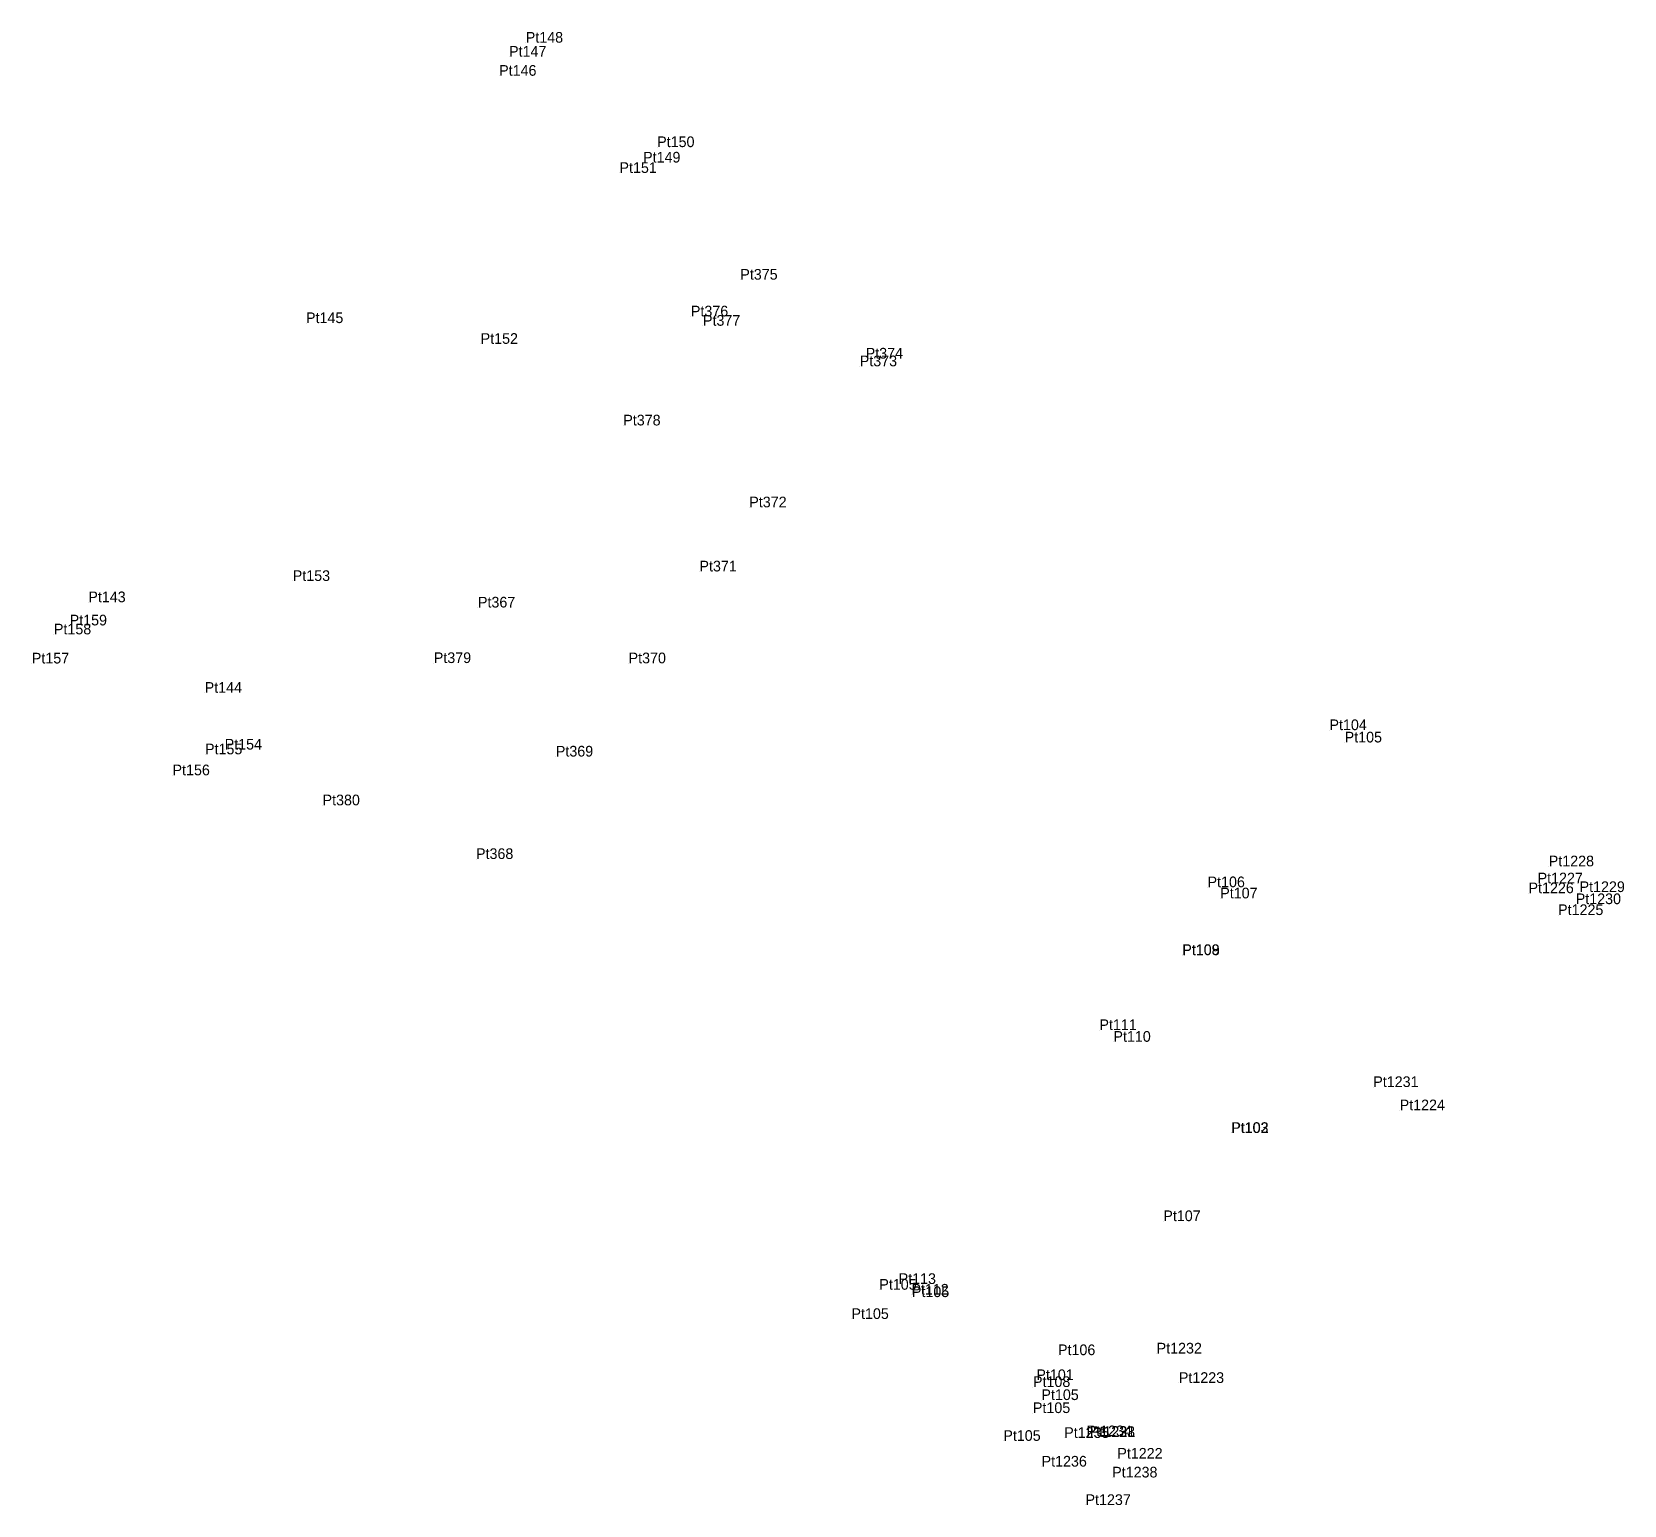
# Model space of a CAD drawing. Extents: x 0 to 667379, y 0 to 1854856.
# Drawn here: x 550234.5 to 550502.8, y 1841403 to 1841651.3 of the extents above; entities that cross this region are included whole.
import ezdxf

# ---------------------------------------------------------------- set-up
doc = ezdxf.new("R2010")
doc.units = 0
doc.layers.add('Level 12', color=7, linetype='Continuous')
doc.layers.add('Level 7', color=7, linetype='Continuous')

msp = doc.modelspace()

# ---------------------------------------------------------------- texts
at = {"layer": 'Level 12'}
for s, p in [('Pt147', (550314.902, 1841647.107)), ('Pt148', (550317.716, 1841649.464)), ('Pt146', (550313.227, 1841643.892)), ('Pt150', (550339.861, 1841631.867)), ('Pt149', (550337.491, 1841629.268)), ('Pt151', (550333.51, 1841627.507)), ('Pt375', (550353.874, 1841609.523)), ('Pt145', (550280.675, 1841602.207)), ('Pt376', (550345.545, 1841603.334)), ('Pt377', (550347.58, 1841601.756)), ('Pt152', (550310.11, 1841598.709)), ('Pt374', (550375.004, 1841596.231)), ('Pt373', (550374.01, 1841594.931)), ('Pt378', (550334.149, 1841584.957)), ('Pt372', (550355.386, 1841571.156)), ('Pt153', (550278.444, 1841558.745)), ('Pt371', (550346.989, 1841560.355)), ('Pt143', (550243.989, 1841555.167)), ('Pt367', (550309.654, 1841554.274)), ('Pt159', (550240.842, 1841551.256)), ('Pt158', (550238.181, 1841549.747)), ('Pt379', (550302.213, 1841544.917)), ('Pt370', (550335.046, 1841544.871)), ('Pt157', (550234.466, 1841544.842)), ('Pt144', (550263.599, 1841539.902)), ('Pt104', (550453.175, 1841533.61)), ('Pt105', (550455.736, 1841531.533)), ('Pt155', (550263.655, 1841529.533)), ('Pt154', (550266.964, 1841530.329)), ('Pt369', (550322.785, 1841529.159)), ('Pt156', (550258.178, 1841525.997)), ('Pt380', (550283.465, 1841520.938)), ('Pt368', (550309.331, 1841511.89)), ('Pt1228', (550490.133, 1841510.654)), ('Pt1227', (550488.254, 1841507.784)), ('Pt106', (550432.624, 1841507.133)), ('Pt107', (550434.762, 1841505.256)), ('Pt1226', (550486.725, 1841506.123)), ('Pt1229', (550495.325, 1841506.321)), ('Pt1225', (550491.707, 1841502.446)), ('Pt1230', (550494.682, 1841504.285)), ('Pt109', (550428.363, 1841495.713)), ('Pt108', (550428.375, 1841495.681)), ('Pt111', (550414.403, 1841483.068)), ('Pt110', (550416.763, 1841481.09)), ('Pt1231', (550460.555, 1841473.461)), ('Pt1224', (550465.005, 1841469.54)), ('Pt103', (550436.59, 1841465.72)), ('Pt102', (550436.636, 1841465.723)), ('Pt107', (550425.175, 1841450.859)), ('Pt113', (550380.559, 1841440.27)), ('Pt105', (550377.304, 1841439.302)), ('Pt112', (550382.704, 1841438.475)), ('Pt105', (550382.798, 1841438.063)), ('Pt105', (550372.611, 1841434.37)), ('Pt106', (550407.42, 1841428.276)), ('Pt1232', (550424.044, 1841428.552)), ('Pt101', (550403.775, 1841424.072)), ('Pt108', (550403.204, 1841422.907)), ('Pt1223', (550427.788, 1841423.594)), ('Pt105', (550404.625, 1841420.709)), ('Pt105', (550403.187, 1841418.518)), ('Pt105', (550398.205, 1841413.826)), ('Pt1235', (550408.468, 1841414.328)), ('Pt1234', (550412.245, 1841414.611)), ('Pt1233', (550412.772, 1841414.488)), ('Pt1221', (550412.801, 1841414.504)), ('Pt1222', (550417.416, 1841410.831)), ('Pt1236', (550404.653, 1841409.494)), ('Pt1238', (550416.552, 1841407.657)), ('Pt1237', (550412.058, 1841403.021))]:
    msp.add_text(s, height=1.8, dxfattribs=at).set_placement(p)

# ---------------------------------------------------------------- linework, layer by layer
at = {"layer": 'Level 7'}
for p, q in [((550317.716, 1841649.464), (550317.716, 1841649.464)), ((550314.902, 1841647.107), (550314.902, 1841647.107)), ((550313.227, 1841643.892), (550313.227, 1841643.892)), ((550339.861, 1841631.867), (550339.861, 1841631.867)), ((550333.51, 1841627.507), (550333.51, 1841627.507)), ((550337.491, 1841629.268), (550337.491, 1841629.268)), ((550353.874, 1841609.523), (550353.874, 1841609.523)), ((550345.545, 1841603.334), (550345.545, 1841603.334)), ((550280.675, 1841602.207), (550280.675, 1841602.207)), ((550347.58, 1841601.756), (550347.58, 1841601.756)), ((550310.11, 1841598.709), (550310.11, 1841598.709)), ((550375.004, 1841596.231), (550375.004, 1841596.231)), ((550374.01, 1841594.931), (550374.01, 1841594.931)), ((550334.149, 1841584.957), (550334.149, 1841584.957)), ((550355.386, 1841571.156), (550355.386, 1841571.156)), ((550346.989, 1841560.355), (550346.989, 1841560.355)), ((550278.444, 1841558.745), (550278.444, 1841558.745)), ((550243.989, 1841555.167), (550243.989, 1841555.167)), ((550309.654, 1841554.274), (550309.654, 1841554.274)), ((550238.181, 1841549.747), (550238.181, 1841549.747)), ((550240.842, 1841551.256), (550240.842, 1841551.256)), ((550234.466, 1841544.842), (550234.466, 1841544.842)), ((550302.213, 1841544.917), (550302.213, 1841544.917)), ((550335.046, 1841544.871), (550335.046, 1841544.871)), ((550263.599, 1841539.902), (550263.599, 1841539.902)), ((550453.175, 1841533.61), (550453.175, 1841533.61)), ((550455.736, 1841531.533), (550455.736, 1841531.533)), ((550263.655, 1841529.533), (550263.655, 1841529.533)), ((550266.964, 1841530.329), (550266.964, 1841530.329)), ((550322.785, 1841529.159), (550322.785, 1841529.159)), ((550258.178, 1841525.997), (550258.178, 1841525.997)), ((550283.465, 1841520.938), (550283.465, 1841520.938)), ((550309.331, 1841511.89), (550309.331, 1841511.89)), ((550490.133, 1841510.654), (550490.133, 1841510.654)), ((550432.624, 1841507.133), (550432.624, 1841507.133)), ((550488.254, 1841507.784), (550488.254, 1841507.784)), ((550434.762, 1841505.256), (550434.762, 1841505.256)), ((550486.725, 1841506.123), (550486.725, 1841506.123)), ((550494.682, 1841504.285), (550494.682, 1841504.285)), ((550495.325, 1841506.321), (550495.325, 1841506.321)), ((550491.707, 1841502.446), (550491.707, 1841502.446)), ((550428.363, 1841495.713), (550428.363, 1841495.713)), ((550428.375, 1841495.681), (550428.375, 1841495.681)), ((550414.403, 1841483.068), (550414.403, 1841483.068)), ((550416.763, 1841481.09), (550416.763, 1841481.09)), ((550460.555, 1841473.461), (550460.555, 1841473.461)), ((550465.005, 1841469.54), (550465.005, 1841469.54)), ((550436.59, 1841465.72), (550436.59, 1841465.72)), ((550436.636, 1841465.723), (550436.636, 1841465.723)), ((550425.175, 1841450.859), (550425.175, 1841450.859)), ((550380.559, 1841440.27), (550380.559, 1841440.27)), ((550377.304, 1841439.302), (550377.304, 1841439.302)), ((550382.704, 1841438.475), (550382.704, 1841438.475)), ((550382.798, 1841438.063), (550382.798, 1841438.063)), ((550372.611, 1841434.37), (550372.611, 1841434.37)), ((550407.42, 1841428.276), (550407.42, 1841428.276)), ((550424.044, 1841428.552), (550424.044, 1841428.552)), ((550403.775, 1841424.072), (550403.775, 1841424.072)), ((550427.788, 1841423.594), (550427.788, 1841423.594)), ((550403.204, 1841422.907), (550403.204, 1841422.907)), ((550404.625, 1841420.709), (550404.625, 1841420.709)), ((550403.187, 1841418.518), (550403.187, 1841418.518)), ((550398.205, 1841413.826), (550398.205, 1841413.826)), ((550408.468, 1841414.328), (550408.468, 1841414.328)), ((550412.245, 1841414.611), (550412.245, 1841414.611)), ((550412.772, 1841414.488), (550412.772, 1841414.488)), ((550412.801, 1841414.504), (550412.801, 1841414.504)), ((550417.416, 1841410.831), (550417.416, 1841410.831)), ((550404.653, 1841409.494), (550404.653, 1841409.494)), ((550416.552, 1841407.657), (550416.552, 1841407.657)), ((550412.058, 1841403.021), (550412.058, 1841403.021))]:
    msp.add_line(p, q, dxfattribs=at)

msp.set_redraw_order([(e.dxf.handle, doc.entitydb.next_handle()) for e in msp.query("TEXT MTEXT ATTDEF DIMENSION ARC_DIMENSION")])  # texts and dimensions are drawn at this point

doc.saveas('drawing.dxf')
